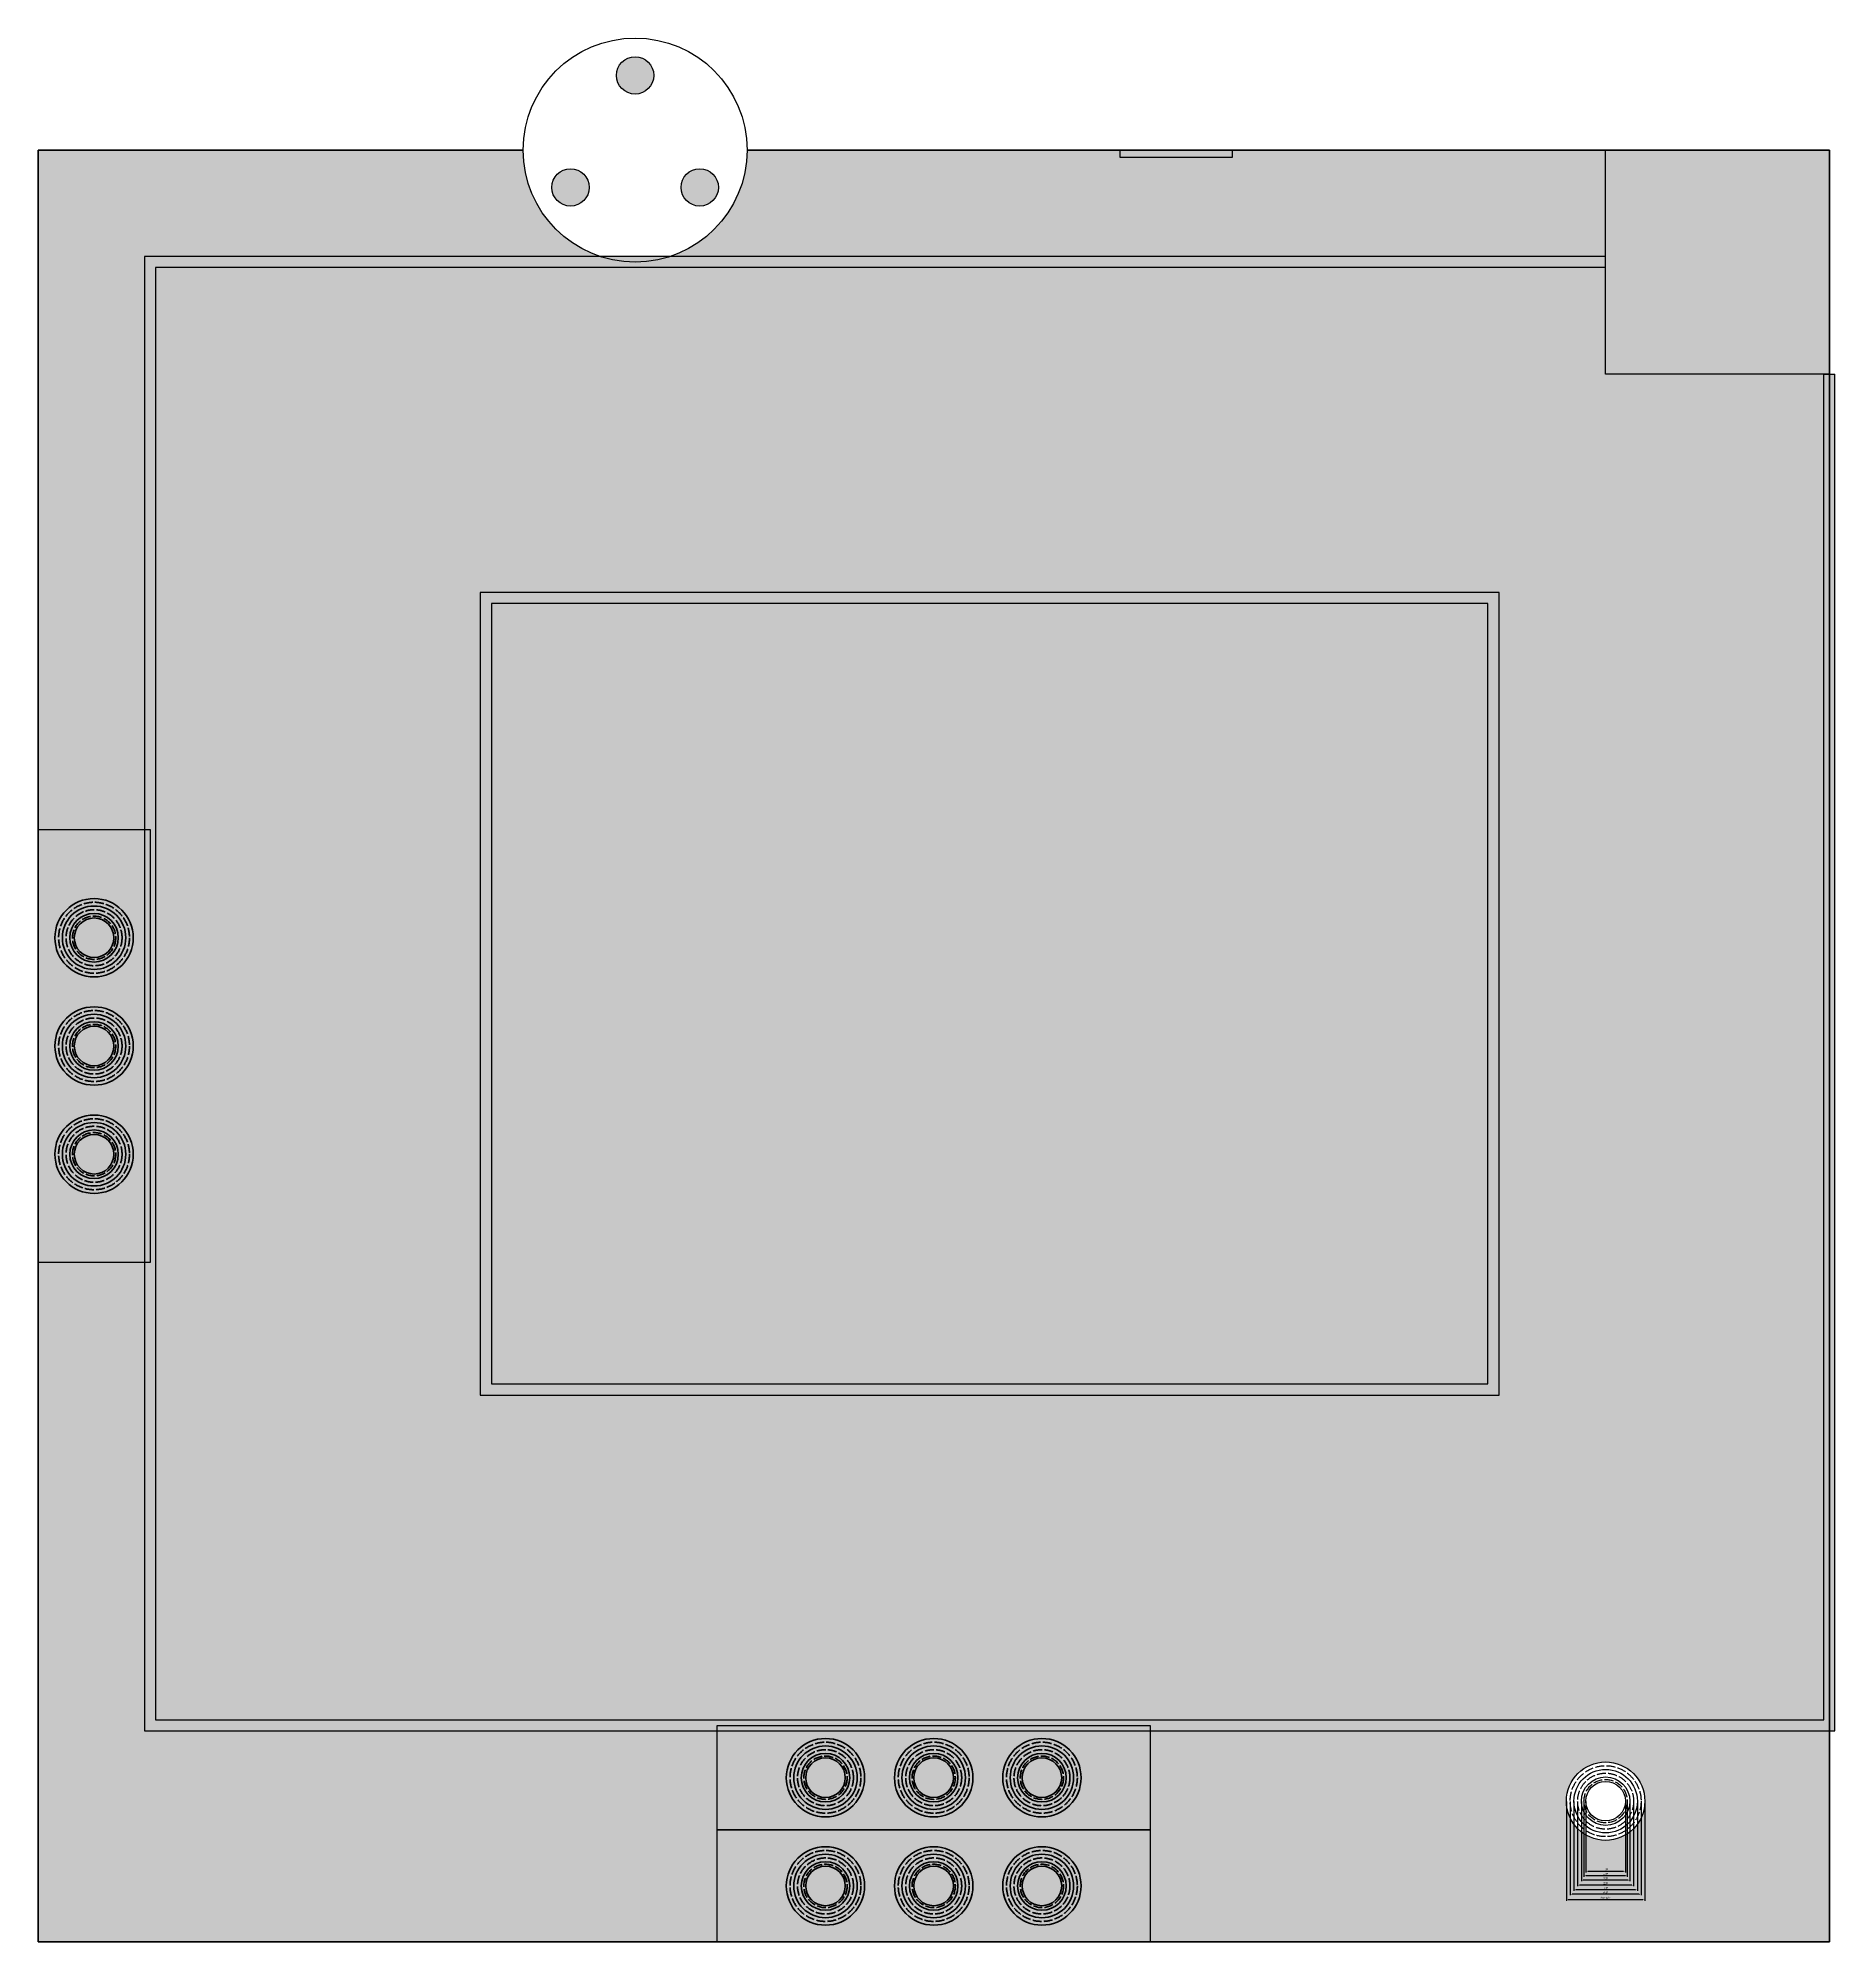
# Model space of a CAD drawing. Header units: millimetres. Extents: x 2008 to 4416, y 118 to 2668.
import ezdxf

# ---------------------------------------------------------------- set-up
doc = ezdxf.new("R2010")
doc.units = ezdxf.units.MM
doc.linetypes.add('ACAD_ISO02W100', pattern=[15, 12, -3])
doc.styles.get("Standard").update_dxf_attribs({"font": 'arial.ttf'})
doc.dimstyles.new('ISO-25', dxfattribs={"dimtxt": 2.5, "dimasz": 2.5, "dimexe": 1.25, "dimexo": 0.625, "dimtad": 1, "dimtxsty": 'Standard', "dimcen": 2.5, "dimadec": 0, "dimazin": 0, "dimtfac": 1, "dimtmove": 0, "dimatfit": 3, "dimfxl": 1, "dimarcsym": 0})

# ---------------------------------------------------------------- blocks, each defined once
blk = doc.blocks.new('行车道')
at = {"true_color": 0x000000}
h = blk.add_hatch(color=18, dxfattribs=at)
h.dxf.hatch_style = 1
h.paths.add_polyline_path([(-1801.2, 2360.2), (-1801.2, 2375.2), (-3101.2, 2375.2), (-3758.7, 2375.2), (-3758.7, 400.2), (-1493.7, 400.2), (-1493.7, 2217.7), (-1508.7, 2217.7), (-1508.7, 415.2), (-3743.7, 415.2), (-3743.7, 2360.2), (-3101.2, 2360.2)])
h = blk.add_hatch(color=18, dxfattribs=at)
h.dxf.hatch_style = 1
h.paths.add_polyline_path([(-1943.7, 1925.2), (-3101.2, 1925.2), (-3308.7, 1925.2), (-3308.7, 850.2), (-1943.7, 850.2)])
h.paths.add_polyline_path([(-3101.2, 1910.2), (-1958.7, 1910.2), (-1958.7, 865.2), (-3293.7, 865.2), (-3293.7, 1910.2)], flags=16)
for p, q in [((-1801.2, 2360.2), (-1801.2, 2375.2)), ((-1508.7, 2217.7), (-1493.7, 2217.7))]:
    blk.add_line(p, q)
for points in [[(-1801.2, 2375.2), (-3101.2, 2375.2), (-3758.7, 2375.2), (-3758.7, 400.2), (-1493.7, 400.2), (-1493.7, 2217.7)], [(-1801.2, 2360.2), (-3101.2, 2360.2), (-3743.7, 2360.2), (-3743.7, 415.2), (-1508.7, 415.2), (-1508.7, 2217.7)]]:
    blk.add_lwpolyline(points)
for points in [[(-1943.7, 1925.2), (-3101.2, 1925.2), (-3308.7, 1925.2), (-3308.7, 850.2), (-1943.7, 850.2)], [(-1958.7, 1910.2), (-3101.2, 1910.2), (-3293.7, 1910.2), (-3293.7, 865.2), (-1958.7, 865.2)]]:
    blk.add_lwpolyline(points, close=True)
blk = doc.blocks.new('*U3')
blk.add_circle((0, 0), 25)
blk = doc.blocks.new('*U4')
at = {"color": 0, "linetype": 'ByBlock', "lineweight": -2, "transparency": 16777216}
for p, rotation in [((2721.5, 2567.7), 120), ((2808.1, 2417.7), 239.9999999999999)]:
    blk.add_blockref('*U3', p, dxfattribs=dict(at, rotation=rotation))
blk.add_blockref('*U3', (2894.7, 2567.7), dxfattribs=at)
blk = doc.blocks.new('*D5')
at = {"color": 0, "lineweight": -2, "transparency": 16777216}
for p, q in [((4075.9, 305.6), (4075.9, 199)), ((4140.9, 305.6), (4140.9, 199)), ((4138.4, 200.3), (4078.4, 200.3))]:
    blk.add_line(p, q, dxfattribs=at)
at = {"color": 0, "transparency": 16777216}
for points in [[(4078.4, 200.7), (4078.4, 199.9), (4075.9, 200.3)], [(4138.4, 200.7), (4138.4, 199.9), (4140.9, 200.3)]]:
    blk.add_solid(points, dxfattribs=at)
at = {"layer": 'Defpoints', "color": 0, "transparency": 16777216}
for p in [(4075.9, 306.2), (4140.9, 306.2), (4075.9, 200.3)]:
    blk.add_point(p, dxfattribs=at)
at = {"color": 0, "transparency": 16777216, "insert": (4108.4, 202.5), "char_height": 2.5, "attachment_point": 5}
blk.add_mtext('{\\fSimSun|b0|i0|c134|p2;三环}', dxfattribs=at)
blk = doc.blocks.new('*D6')
at = {"color": 0, "lineweight": -2, "transparency": 16777216}
for p, q in [((4081.9, 305.6), (4081.9, 210.7)), ((4134.9, 305.6), (4134.9, 210.7)), ((4132.4, 212), (4084.4, 212))]:
    blk.add_line(p, q, dxfattribs=at)
at = {"color": 0, "transparency": 16777216}
for points in [[(4084.4, 212.4), (4084.4, 211.6), (4081.9, 212)], [(4132.4, 212.4), (4132.4, 211.6), (4134.9, 212)]]:
    blk.add_solid(points, dxfattribs=at)
at = {"layer": 'Defpoints', "color": 0, "transparency": 16777216}
for p in [(4081.9, 306.2), (4134.9, 306.2), (4081.9, 212)]:
    blk.add_point(p, dxfattribs=at)
at = {"color": 0, "transparency": 16777216, "insert": (4108.4, 214.2), "char_height": 2.5, "attachment_point": 5}
blk.add_mtext('{\\fSimSun|b0|i0|c134|p2;一环}', dxfattribs=at)
blk = doc.blocks.new('*D7')
at = {"color": 0, "lineweight": -2, "transparency": 16777216}
for p, q in [((4079.4, 305.6), (4079.4, 204.9)), ((4137.4, 305.6), (4137.4, 204.9)), ((4134.9, 206.2), (4081.9, 206.2))]:
    blk.add_line(p, q, dxfattribs=at)
at = {"color": 0, "transparency": 16777216}
for points in [[(4081.9, 206.6), (4081.9, 205.8), (4079.4, 206.2)], [(4134.9, 206.6), (4134.9, 205.8), (4137.4, 206.2)]]:
    blk.add_solid(points, dxfattribs=at)
at = {"layer": 'Defpoints', "color": 0, "transparency": 16777216}
for p in [(4079.4, 306.2), (4137.4, 306.2), (4079.4, 206.2)]:
    blk.add_point(p, dxfattribs=at)
at = {"color": 0, "transparency": 16777216, "insert": (4108.4, 208.4), "char_height": 2.5, "attachment_point": 5}
blk.add_mtext('{\\fSimSun|b0|i0|c134|p2;二环}', dxfattribs=at)
blk = doc.blocks.new('*D8')
at = {"color": 0, "lineweight": -2, "transparency": 16777216}
for p, q in [((4070.9, 305.6), (4070.9, 192.4)), ((4145.9, 305.6), (4145.9, 192.4)), ((4143.4, 193.6), (4073.4, 193.6))]:
    blk.add_line(p, q, dxfattribs=at)
at = {"color": 0, "transparency": 16777216}
for points in [[(4073.4, 194), (4073.4, 193.2), (4070.9, 193.6)], [(4143.4, 194), (4143.4, 193.2), (4145.9, 193.6)]]:
    blk.add_solid(points, dxfattribs=at)
at = {"layer": 'Defpoints', "color": 0, "transparency": 16777216}
for p in [(4070.9, 306.2), (4145.9, 306.2), (4070.9, 193.6)]:
    blk.add_point(p, dxfattribs=at)
at = {"color": 0, "transparency": 16777216, "insert": (4108.4, 195.8), "char_height": 2.5, "attachment_point": 5}
blk.add_mtext('{\\fSimSun|b0|i0|c134|p2;四环}', dxfattribs=at)
blk = doc.blocks.new('*D9')
at = {"color": 0, "lineweight": -2, "transparency": 16777216}
for p, q in [((4065.9, 305.6), (4065.9, 186.1)), ((4150.9, 305.6), (4150.9, 186.1)), ((4148.4, 187.3), (4068.4, 187.3))]:
    blk.add_line(p, q, dxfattribs=at)
at = {"color": 0, "transparency": 16777216}
for points in [[(4068.4, 187.8), (4068.4, 186.9), (4065.9, 187.3)], [(4148.4, 187.8), (4148.4, 186.9), (4150.9, 187.3)]]:
    blk.add_solid(points, dxfattribs=at)
at = {"layer": 'Defpoints', "color": 0, "transparency": 16777216}
for p in [(4065.9, 306.2), (4150.9, 306.2), (4065.9, 187.3)]:
    blk.add_point(p, dxfattribs=at)
at = {"color": 0, "transparency": 16777216, "insert": (4108.4, 189.5), "char_height": 2.5, "attachment_point": 5}
blk.add_mtext('{\\fSimSun|b0|i0|c134|p2;五环}', dxfattribs=at)
blk = doc.blocks.new('*D10')
at = {"color": 0, "lineweight": -2, "transparency": 16777216}
for p, q in [((4060.9, 305.6), (4060.9, 180.1)), ((4155.9, 305.6), (4155.9, 180.1)), ((4153.4, 181.4), (4063.4, 181.4))]:
    blk.add_line(p, q, dxfattribs=at)
at = {"color": 0, "transparency": 16777216}
for points in [[(4063.4, 181.8), (4063.4, 181), (4060.9, 181.4)], [(4153.4, 181.8), (4153.4, 181), (4155.9, 181.4)]]:
    blk.add_solid(points, dxfattribs=at)
at = {"layer": 'Defpoints', "color": 0, "transparency": 16777216}
for p in [(4060.9, 306.2), (4155.9, 306.2), (4060.9, 181.4)]:
    blk.add_point(p, dxfattribs=at)
at = {"color": 0, "transparency": 16777216, "insert": (4108.4, 183.6), "char_height": 2.5, "attachment_point": 5}
blk.add_mtext('{\\fSimSun|b0|i0|c134|p2;六环}', dxfattribs=at)
blk = doc.blocks.new('*D11')
at = {"color": 0, "lineweight": -2, "transparency": 16777216}
for p, q in [((4055.9, 305.6), (4055.9, 172.9)), ((4160.9, 305.6), (4160.9, 172.9)), ((4158.4, 174.1), (4058.4, 174.1))]:
    blk.add_line(p, q, dxfattribs=at)
at = {"color": 0, "transparency": 16777216}
for points in [[(4058.4, 174.6), (4058.4, 173.7), (4055.9, 174.1)], [(4158.4, 174.6), (4158.4, 173.7), (4160.9, 174.1)]]:
    blk.add_solid(points, dxfattribs=at)
at = {"layer": 'Defpoints', "color": 0, "transparency": 16777216}
for p in [(4055.9, 306.2), (4160.9, 306.2), (4055.9, 174.1)]:
    blk.add_point(p, dxfattribs=at)
at = {"color": 0, "transparency": 16777216, "insert": (4108.4, 176.4), "char_height": 2.5, "attachment_point": 5}
blk.add_mtext('{\\fSimSun|b0|i0|c134|p2;六环以外}', dxfattribs=at)
blk = doc.blocks.new('细分环')
for radius in [52.5, 42.5, 32.5, 26.5]:
    blk.add_circle((6590.9, 2799.7), radius)
at = {"linetype": 'ACAD_ISO02W100'}
for radius in [47.5, 37.5, 29]:
    blk.add_circle((6590.9, 2799.7), radius, dxfattribs=at)
blk = doc.blocks.new('色环')
at = {"color": 1, "lineweight": 100}
for radius in [52.5, 42.5, 32.5, 26.5]:
    blk.add_circle((4616.6, 306.2), radius, dxfattribs=at)
at = {"color": 3, "lineweight": 100}
for radius in [52.5, 42.5, 32.5, 26.5]:
    blk.add_circle((4761.6, 306.2), radius, dxfattribs=at)
at = {"color": 5, "lineweight": 100}
for radius in [52.5, 42.5, 32.5, 26.5]:
    blk.add_circle((4906.6, 306.2), radius, dxfattribs=at)
at = {"color": 1, "linetype": 'ACAD_ISO02W100', "lineweight": 100}
for radius in [47.5, 37.5, 29]:
    blk.add_circle((4616.6, 306.2), radius, dxfattribs=at)
at = {"color": 3, "linetype": 'ACAD_ISO02W100', "lineweight": 100}
for radius in [47.5, 37.5, 29]:
    blk.add_circle((4761.6, 306.2), radius, dxfattribs=at)
at = {"color": 5, "linetype": 'ACAD_ISO02W100', "lineweight": 100}
for radius in [47.5, 37.5, 29]:
    blk.add_circle((4906.6, 306.2), radius, dxfattribs=at)

msp = doc.modelspace()

# ---------------------------------------------------------------- hatches: boundary and pattern name
at = {"true_color": 0x136734}
h = msp.add_hatch(color=116, dxfattribs=at)
h.dxf.hatch_style = 1
h.paths.add_polyline_path([(2833.135, 2617.656, 1), (2783.135, 2617.656, 1)])
h = msp.add_hatch(color=2)
h.dxf.hatch_style = 1
h.paths.add_polyline_path([(2150.635, 2375.156), (2761.297, 2375.156, -0.3239799), (2658.135, 2517.656), (2008.135, 2517.656), (2008.135, 1607.656), (2150.635, 1607.656)])
h.paths.add_polyline_path([(2918.135, 400.156), (2150.635, 400.156), (2150.635, 1027.656), (2008.135, 1027.656), (2008.135, 117.656), (2918.135, 117.656), (2918.135, 267.656)])
h.paths.add_polyline_path([(4408.135, 400.156), (3498.135, 400.156), (3498.135, 267.656), (3498.135, 117.656), (4408.135, 117.656)])
h.paths.add_polyline_path([(4055.944, 306.229, -1), (4160.944, 306.229, -1)], flags=16)
h.paths.add_polyline_path([(4060.944, 306.229, -1), (4155.944, 306.229, -1)], flags=0)
h.paths.add_polyline_path([(4065.944, 306.229, -1), (4150.944, 306.229, -1)], flags=0)
h.paths.add_polyline_path([(4070.944, 306.229, -1), (4145.944, 306.229, -1)], flags=0)
h.paths.add_polyline_path([(4075.944, 306.229, -1), (4140.944, 306.229, -1)], flags=0)
h.paths.add_polyline_path([(4079.444, 306.229, -1), (4137.444, 306.229, -1)], flags=0)
h.paths.add_polyline_path([(4081.944, 306.229, -1), (4134.944, 306.229, -1)], flags=0)
h.paths.add_polyline_path([(4108.135, 2517.656), (3608.135, 2517.656), (3608.135, 2507.656), (3458.135, 2507.656), (3458.135, 2517.656), (2958.135, 2517.656, -0.3239799), (2854.972, 2375.156), (4108.135, 2375.156)])
h = msp.add_hatch(color=5)
h.dxf.hatch_style = 1
h.paths.add_polyline_path([(3608.135, 2517.656), (3458.135, 2517.656), (3458.135, 2507.656), (3608.135, 2507.656)])
h = msp.add_hatch(color=5)
h.dxf.hatch_style = 1
h.paths.add_polyline_path([(4408.135, 2517.656), (4108.135, 2517.656), (4108.135, 2217.656), (4408.135, 2217.656)])
at = {"true_color": 0xed1f24}
h = msp.add_hatch(color=240, dxfattribs=at)
h.dxf.hatch_style = 1
h.paths.add_polyline_path([(2746.532, 2467.656, 1), (2696.532, 2467.656, 1)])
h = msp.add_hatch(color=5)
h.dxf.hatch_style = 1
h.paths.add_polyline_path([(2869.737, 2467.656, 1), (2919.737, 2467.656, 1)])
at = {"true_color": 0x939598}
h = msp.add_hatch(color=252, dxfattribs=at)
h.dxf.hatch_style = 1
h.paths.add_polyline_path([(4400.635, 2217.656), (4108.135, 2217.656), (4108.135, 2360.156), (2808.135, 2360.156), (2165.635, 2360.156), (2165.635, 415.156), (4400.635, 415.156)])
h.paths.add_polyline_path([(2600.635, 850.156), (2600.635, 1925.156), (2808.135, 1925.156), (3965.635, 1925.156), (3965.635, 850.156)], flags=16)
h.paths.add_polyline_path([(2615.635, 865.156), (2615.635, 1910.156), (2808.135, 1910.156), (3950.635, 1910.156), (3950.635, 865.156)], flags=0)
h = msp.add_hatch(color=2)
h.dxf.hatch_style = 1
h.paths.add_polyline_path([(3950.635, 1910.156), (2808.135, 1910.156), (2615.635, 1910.156), (2615.635, 865.156), (3950.635, 865.156)])
at = {"true_color": 0xffffff}
h = msp.add_hatch(color=7, dxfattribs=at)
h.dxf.hatch_style = 1
h.paths.add_polyline_path([(2150.635, 1607.656), (2008.135, 1607.656), (2008.135, 1027.656), (2150.635, 1027.656)])
h.paths.add_polyline_path([(3498.135, 267.656), (2918.135, 267.656), (2918.135, 117.656), (3498.135, 117.656)])
h.paths.add_polyline_path([(3498.135, 400.156), (2918.135, 400.156), (2918.135, 267.656), (3498.135, 267.656)])

# ---------------------------------------------------------------- linework, layer by layer
for p, q in [((2008.135, 2517.656), (2658.135, 2517.656)), ((2008.135, 117.656), (2008.135, 2517.656)), ((2958.135, 2517.656), (4408.135, 2517.656)), ((4408.135, 2517.656), (4408.135, 117.656)), ((4408.135, 117.656), (2008.135, 117.656))]:
    msp.add_line(p, q)
msp.add_lwpolyline([(2658.135, 2517.656), (2008.135, 2517.656), (2008.135, 117.656), (4408.135, 117.656), (4408.135, 2517.656), (2958.135, 2517.656)])
for points in [[(3458.135, 2517.656), (3608.135, 2517.656), (3608.135, 2507.656), (3458.135, 2507.656)], [(2008.135, 1027.656), (2008.135, 1607.656), (2158.135, 1607.656), (2158.135, 1027.656)], [(2918.135, 407.656), (3498.135, 407.656), (3498.135, 267.656), (2918.135, 267.656)], [(3498.135, 117.656), (2918.135, 117.656), (2918.135, 267.656), (3498.135, 267.656)]]:
    msp.add_lwpolyline(points, close=True)
at = {"color": 5}
msp.add_lwpolyline([(4108.135, 2517.656), (4408.135, 2517.656), (4408.135, 2217.656), (4108.135, 2217.656)], close=True, dxfattribs=at)
msp.add_circle((2808.135, 2517.656), 150)

# ---------------------------------------------------------------- block references
for name, p, rotation in [('*U4', (3584.422, -1173.088), 59.99999999999999), ('色环', (2389.363, -3443.954), 90)]:
    msp.add_blockref(name, p, dxfattribs=dict(rotation=rotation))
for name, p in [('行车道', (5909.31, 0)), ('色环', (-1553.475, 31.428)), ('细分环', (-2482.495, -2493.514)), ('色环', (-1553.475, -113.572))]:
    msp.add_blockref(name, p)

# ---------------------------------------------------------------- dimensions: what is measured, and where the dimension line sits
for base, p1, p2, text, picture, middle in [((4055.944, 174.148), (4160.944, 306.229), (4055.944, 306.229), '{\\fSimSun|b0|i0|c134|p2;六环以外}', '*D11', (4108.444, 176.4)), ((4060.944, 181.374), (4155.944, 306.229), (4060.944, 306.229), '{\\fSimSun|b0|i0|c134|p2;六环}', '*D10', (4108.444, 183.612)), ((4065.944, 187.339), (4150.944, 306.229), (4065.944, 306.229), '{\\fSimSun|b0|i0|c134|p2;五环}', '*D9', (4108.444, 189.522)), ((4070.944, 193.633), (4145.944, 306.229), (4070.944, 306.229), '{\\fSimSun|b0|i0|c134|p2;四环}', '*D8', (4108.444, 195.836)), ((4079.444, 206.169), (4137.444, 306.229), (4079.444, 306.229), '{\\fSimSun|b0|i0|c134|p2;二环}', '*D7', (4108.444, 208.352)), ((4081.944, 211.996), (4134.944, 306.229), (4081.944, 306.229), '{\\fSimSun|b0|i0|c134|p2;一环}', '*D6', (4108.444, 214.178))]:
    dim = msp.add_linear_dim(base=base, p1=p1, p2=p2, text=text, dimstyle='ISO-25')
    dim.commit()
    dim.dimension.update_dxf_attribs({"geometry": picture, "text_midpoint": middle})
dim = msp.add_linear_dim(base=(4075.944, 200.274), p1=(4140.944, 306.229), p2=(4075.944, 306.229), text='{\\fSimSun|b0|i0|c134|p2;三环}', dimstyle='ISO-25')
dim.commit()
dim.dimension.update_dxf_attribs({"geometry": '*D5', "text_midpoint": (4108.444, 200.274), "dimtype": 160})

doc.saveas('drawing.dxf')
